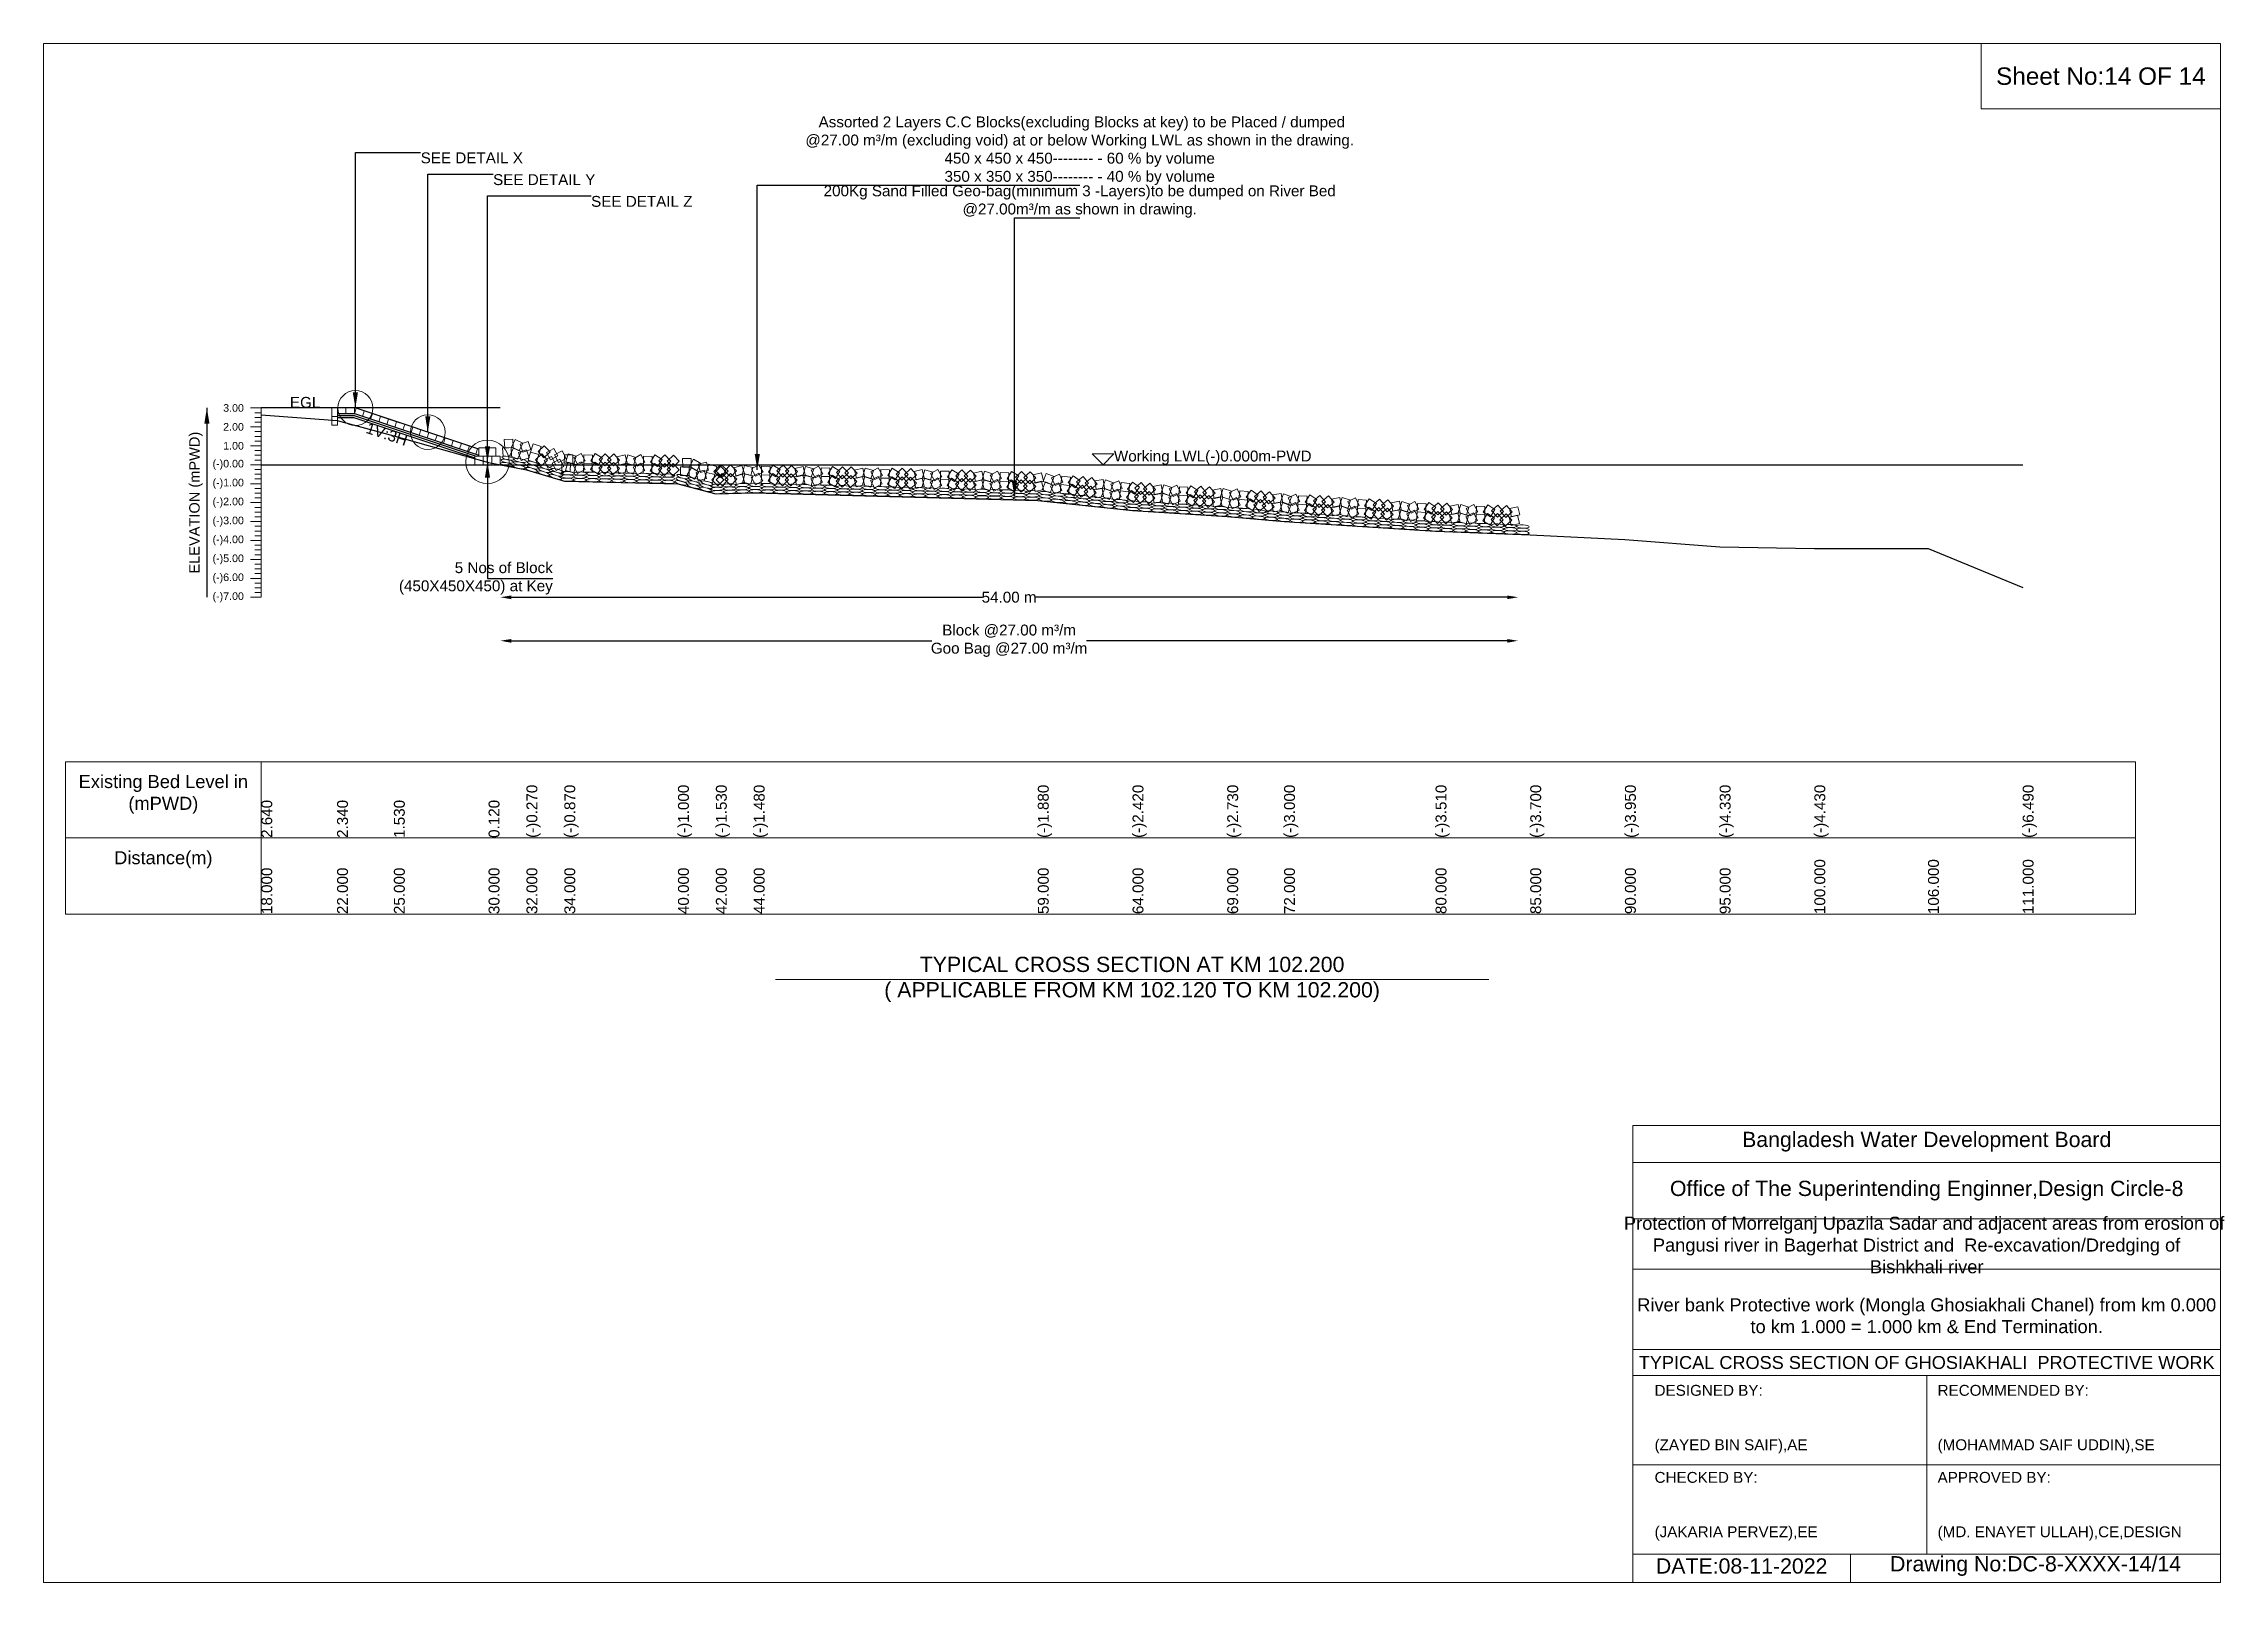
# Model space of a CAD drawing. Header units: inches. Extents: x 89000 to 305017, y -7071 to 0.
# Drawn here: x 295000 to 305017, y -7071 to 0 of the extents above; entities that cross this region are included whole.
import ezdxf

# ---------------------------------------------------------------- set-up
doc = ezdxf.new("R2010")
doc.units = ezdxf.units.IN
doc.header["$LTSCALE"] = 7
doc.header["$MEASUREMENT"] = 0
for name, color, linetype, lineweight in [('Cross section Data Border', 7, 'Continuous', 9), ('Cross Section Labels', 7, 'Continuous', 9), ('Existing_Bed_Level for Xsection', 7, 'Continuous', 25), ('Long Section Labels', 7, 'Continuous', 9)]:
    doc.layers.add(name, color=color, linetype=linetype, lineweight=lineweight)
doc.styles.get("Standard").update_dxf_attribs({"font": 'arial.ttf'})
doc.dimstyles.new('Appron Lebeling Style', dxfattribs={"dimtxt": 50, "dimasz": 50, "dimexe": 0.18, "dimexo": 0.0625, "dimgap": 0.09, "dimtad": 0, "dimtih": 1, "dimtoh": 1, "dimdec": 4, "dimzin": 0, "dimdsep": 46, "dimtxsty": 'Standard', "dimcen": 0.09, "dimse1": 1, "dimse2": 1, "dimadec": 0, "dimazin": 0, "dimtfac": 1, "dimtdec": 4, "dimtofl": 0, "dimtmove": 0, "dimatfit": 3, "dimfxl": 1, "dimtolj": 1, "dimtzin": 0, "dimarcsym": 0})
doc.dimstyles.get("Standard").update_dxf_attribs({"dimtxt": 0.18, "dimasz": 0.18, "dimexe": 0.18, "dimexo": 0.0625, "dimgap": 0.09, "dimtad": 0, "dimtih": 1, "dimtoh": 1, "dimdec": 4, "dimzin": 0, "dimdsep": 46, "dimtxsty": 'Standard', "dimcen": 0.09, "dimadec": 0, "dimazin": 0, "dimtfac": 1, "dimtdec": 4, "dimtofl": 0, "dimtmove": 0, "dimatfit": 3, "dimfxl": 1, "dimtolj": 1, "dimtzin": 0, "dimarcsym": 0})

msp = doc.modelspace()

# ---------------------------------------------------------------- texts
at = {"layer": 'Cross section Data Border', "char_height": 60, "width": 800, "attachment_point": 5}
for s, insert in [('Existing Bed Level in (mPWD)', (295550, -3450)), ('Distance(m)', (295550, -3750))]:
    msp.add_mtext(s, dxfattribs=dict(at, insert=insert))
at = {"layer": 'Cross Section Labels'}
for s, insert, char_height, attachment_point in [('Sheet No:14 OF 14', (304450, -150), 80, 5), (' Assorted 2 Layers C.C Blocks(excluding Blocks at key) to be Placed / dumped^J@27.00 m³/m (excluding void) at or below Working LWL as shown in the drawing.^J450 x 450 x 450-------- - 60 % by volume^J350 x 350 x 350-------- - 40 % by volume', (299759.33942, -650), 50, 8), ('SEE DETAIL X', (296731.98846, -500), 50, 1), ('SEE DETAIL Y', (297064.76346, -600), 50, 1), ('SEE DETAIL Z', (297514.98846, -700), 50, 1), ('200Kg Sand Filled Geo-bag(minimum 3 -Layers)to be dumped on River Bed^J@27.00m³/m as shown in drawing.', (299759.33942, -800), 50, 8), ('EGL', (296271.15301, -1674.37), 50, 9), ('Working LWL(-)0.000m-PWD', (299916.33846, -1935.37), 50, 7), ('5 Nos of Block ^J(450X450X450) at Key', (297338.81346, -2457.37), 50, 6), ('TYPICAL CROSS SECTION AT KM 102.200^J( APPLICABLE FROM KM 102.120 TO KM 102.200)', (300000, -4300), 70, 5), ('Bangladesh Water Development Board', (303650, -5046), 70, 5), ('Office of The Superintending Enginner,Design Circle-8', (303650, -5271), 70, 5)]:
    msp.add_mtext(s, dxfattribs=dict(at, insert=insert, char_height=char_height, attachment_point=attachment_point))
at = {"layer": 'Cross Section Labels', "insert": (296584.62005, -1771.10022), "char_height": 50, "attachment_point": 2, "rotation": 341.565051177}
msp.add_mtext('1V:3H', dxfattribs=at)
at = {"layer": 'Cross Section Labels'}
for s, insert, char_height, width, attachment_point in [('Protection of Morrelganj Upazila Sadar and adjacent areas from erosion of  Pangusi river in Bagerhat District and  Re-excavation/Dredging of     Bishkhali river', (303650, -5521), 60, 2800, 5), ('River bank Protective work (Mongla Ghosiakhali Chanel) from km 0.000 to km 1.000 = 1.000 km & End Termination.', (303650, -5846), 60, 2700, 5), ('TYPICAL CROSS SECTION OF GHOSIAKHALI  PROTECTIVE WORK', (303650, -6061), 59.5765532, 2800, 5), ('DESIGNED BY:^J^J^J(ZAYED BIN SAIF),AE', (302400, -6321), 50, 1400, 4), ('RECOMMENDED BY:^J^J^J(MOHAMMAD SAIF UDDIN),SE', (303700, -6321), 50, 1400, 4), ('CHECKED BY:^J^J^J(JAKARIA PERVEZ),EE', (302400, -6721), 50, 1400, 4), ('APPROVED BY:^J^J^J(MD. ENAYET ULLAH),CE,DESIGN', (303700, -6721), 50, 1400, 4), ('DATE:08-11-2022', (302800, -6996), 70, 1400, 5), ('Drawing No:DC-8-XXXX-14/14', (304150, -6996), 70, 2200, 5)]:
    msp.add_mtext(s, dxfattribs=dict(at, insert=insert, char_height=char_height, width=width, attachment_point=attachment_point))
at = {"layer": 'Long Section Labels', "char_height": 35, "attachment_point": 6}
for s, insert in [('3.00', (295920, -1674.37)), ('2.00', (295920, -1761.37)), ('1.00', (295920, -1848.37)), ('(-)0.00', (295920, -1935.37)), ('(-)1.00', (295920, -2022.37)), ('(-)2.00', (295920, -2109.37)), ('(-)3.00', (295920, -2196.37)), ('(-)4.00', (295920, -2283.37)), ('(-)5.00', (295920, -2370.37)), ('(-)6.00', (295920, -2457.37)), ('(-)7.00', (295920, -2544.37))]:
    msp.add_mtext(s, dxfattribs=dict(at, insert=insert))
at = {"layer": 'Long Section Labels', "rotation": 90}
for s, insert, char_height, attachment_point in [('ELEVATION (mPWD)', (295700, -2109.37), 48, 5), ('2.640', (296000, -3650), 50, 1), ('2.340', (296348, -3650), 50, 1), ('1.530', (296609, -3650), 50, 1), ('0.120', (297044, -3650), 50, 1), ('(-)0.270', (297218, -3650), 50, 1), ('(-)0.870', (297392, -3650), 50, 1), ('(-)1.000', (297914, -3650), 50, 1), ('(-)1.530', (298088, -3650), 50, 1), ('(-)1.480', (298262, -3650), 50, 1), ('(-)1.880', (299567, -3650), 50, 1), ('(-)2.420', (300002, -3650), 50, 1), ('(-)2.730', (300437, -3650), 50, 1), ('(-)3.000', (300698, -3650), 50, 1), ('(-)3.510', (301394, -3650), 50, 1), ('(-)3.700', (301829, -3650), 50, 1), ('(-)3.950', (302264, -3650), 50, 1), ('(-)4.330', (302699, -3650), 50, 1), ('(-)4.430', (303134, -3650), 50, 1), ('(-)4.430', (303134, -3650), 50, 1), ('(-)6.490', (304091, -3650), 50, 1), ('18.000', (296000, -4000), 50, 1), ('22.000', (296348, -4000), 50, 1), ('25.000', (296609, -4000), 50, 1), ('30.000', (297044, -4000), 50, 1), ('32.000', (297218, -4000), 50, 1), ('34.000', (297392, -4000), 50, 1), ('40.000', (297914, -4000), 50, 1), ('42.000', (298088, -4000), 50, 1), ('44.000', (298262, -4000), 50, 1), ('59.000', (299567, -4000), 50, 1), ('64.000', (300002, -4000), 50, 1), ('69.000', (300437, -4000), 50, 1), ('72.000', (300698, -4000), 50, 1), ('80.000', (301394, -4000), 50, 1), ('85.000', (301829, -4000), 50, 1), ('90.000', (302264, -4000), 50, 1), ('95.000', (302699, -4000), 50, 1), ('100.000', (303134, -4000), 50, 1), ('106.000', (303656, -4000), 50, 1), ('111.000', (304091, -4000), 50, 1)]:
    msp.add_mtext(s, dxfattribs=dict(at, insert=insert, char_height=char_height, attachment_point=attachment_point))

# ---------------------------------------------------------------- blocks, each defined once
blk = doc.blocks.new('*D63')
at = {"layer": 'Cross Section Labels', "color": 0, "lineweight": -2, "transparency": 16777216}
for p, q in [((297148, -2544), (299313, -2544)), ((301723, -2544), (299558, -2544))]:
    blk.add_line(p, q, dxfattribs=at)
at = {"layer": 'Cross Section Labels', "color": 0, "transparency": 16777216}
for points in [[(297148, -2536), (297148, -2553), (297098, -2544)], [(301723, -2536), (301723, -2553), (301773, -2544)]]:
    blk.add_solid(points, dxfattribs=at)
at = {"layer": 'Defpoints', "color": 0, "transparency": 16777216}
for p in [(297098, -1935), (301773, -2255), (301773, -2544)]:
    blk.add_point(p, dxfattribs=at)
at = {"layer": 'Cross Section Labels', "color": 0, "transparency": 16777216, "insert": (299435, -2544), "char_height": 50, "attachment_point": 5}
blk.add_mtext('\\A1;54.00 m', dxfattribs=at)
blk = doc.blocks.new('*D64')
at = {"layer": 'Cross Section Labels', "color": 0, "lineweight": -2, "transparency": 16777216}
for p, q in [((297148, -2744), (299080, -2744)), ((301723, -2744), (299791, -2744))]:
    blk.add_line(p, q, dxfattribs=at)
at = {"layer": 'Cross Section Labels', "color": 0, "transparency": 16777216}
for points in [[(297148, -2736), (297148, -2753), (297098, -2744)], [(301723, -2736), (301723, -2753), (301773, -2744)]]:
    blk.add_solid(points, dxfattribs=at)
at = {"layer": 'Defpoints', "color": 0, "transparency": 16777216}
for p in [(297098, -1935), (301773, -2255), (301773, -2744)]:
    blk.add_point(p, dxfattribs=at)
at = {"layer": 'Cross Section Labels', "color": 0, "transparency": 16777216, "insert": (299435, -2744), "char_height": 50, "attachment_point": 5}
blk.add_mtext('\\A1;Block @27.00 m³/m ^JGoo Bag @27.00 m³/m ', dxfattribs=at)

# ---------------------------------------------------------------- dimensions: what is measured, and where the dimension line sits
at = {"layer": 'Cross Section Labels'}
for base, text, picture, middle in [((301772.85546, -2544.37), '54.00 m', '*D63', (299435.19696, -2544.37)), ((301772.85546, -2744.37), 'Block @27.00 m³/m ^JGoo Bag @27.00 m³/m ', '*D64', (299435.19696, -2744.37))]:
    dim = msp.add_linear_dim(base=base, p1=(297097.53846, -1935.37), p2=(301772.85546, -2255.13651), text=text, dimstyle='Appron Lebeling Style', dxfattribs=at)
    dim.commit()
    dim.dimension.update_dxf_attribs({"geometry": picture, "text_midpoint": middle})

# ---------------------------------------------------------------- linework, layer by layer
at = {"layer": 'Cross section Data Border'}
msp.add_lwpolyline([(295100, -3300), (304608.90592, -3300), (304608.90592, -4000), (295100, -4000)], close=True, dxfattribs=at)
for points in [[(296000, -3300), (296000, -4000)], [(295100, -3650), (304608.90592, -3650)]]:
    msp.add_lwpolyline(points, dxfattribs=at)
at = {"layer": 'Cross Section Labels'}
for points in [[(295000, 0), (305000, 0), (305000, -7071), (295000, -7071)], [(303900, 0), (305000, 0), (305000, -300), (303900, -300)], [(299866.33846, -1935.37), (299916.33846, -1885.37), (299816.33846, -1885.37)]]:
    msp.add_lwpolyline(points, close=True, dxfattribs=at)
for points in [[(298362, -4300), (300000, -4300), (301638, -4300)], [(302300, -7071), (302300, -4971), (305000, -4971)], [(302300, -5141), (305000, -5141)], [(302300, -5401), (305000, -5401)], [(302300, -5631), (305000, -5631)], [(302300, -6001), (305000, -6001)], [(302300, -6121), (305000, -6121)], [(303650, -6121), (303650, -6941)], [(302300, -6531), (305000, -6531)], [(302300, -6941), (305000, -6941)], [(303300, -6941), (303300, -7071)]]:
    msp.add_lwpolyline(points, dxfattribs=at)
for centre, radius in [((296431.98846, -1674.37), 80), ((296764.76346, -1785.295), 80), ((297038.81346, -1922.32), 100)]:
    msp.add_circle(centre, radius, dxfattribs=at)
at = {"layer": 'Existing_Bed_Level for Xsection'}
for points in [[(297097.53846, -1674.37), (296000, -1674.37)], [(296999.66346, -1863.595), (296436.00656, -1675.70937), (296431.98846, -1674.37), (296427.75301, -1674.37), (296349.45301, -1674.37)], [(296349.45301, -1700.47), (296427.75301, -1700.47), (296999.66346, -1891.10682)], [(296000, -1705.69), (296348, -1731.79), (296609, -1802.26), (297044, -1924.93), (297218, -1958.86), (297392, -2011.06), (297914, -2022.37), (298088, -2068.48), (298262, -2064.13), (299567, -2098.93), (300002, -2145.91), (300437, -2172.88), (300698, -2196.37), (301394, -2240.74), (301829, -2257.27), (302264, -2279.02), (302699, -2312.08), (303134, -2320.78), (303656, -2320.78), (304091, -2500)], [(296349.45301, -1709.17), (296426.3412, -1709.17), (296987.4912, -1896.22)], [(296349.45301, -1717.87), (296424.92938, -1717.87), (296980.08846, -1902.92303)], [(296000, -1935.37), (304091, -1935.37)]]:
    msp.add_lwpolyline(points, dxfattribs=at)
at = {"layer": 'Long Section Labels'}
for points in [[(296000, -1674.37), (295950, -1674.37)], [(296000, -1696.12), (295970, -1696.12)], [(296000, -2544.37), (296000, -2457.37), (296000, -2370.37), (296000, -2283.37), (296000, -2196.37), (296000, -2109.37), (296000, -2022.37), (296000, -1935.37), (296000, -1848.37), (296000, -1761.37), (296000, -1674.37)], [(296000, -1761.37), (295950, -1761.37)], [(296000, -1717.87), (295970, -1717.87)], [(296000, -1739.62), (295970, -1739.62)], [(296000, -1783.12), (295970, -1783.12)], [(296000, -1848.37), (295950, -1848.37)], [(296000, -1804.87), (295970, -1804.87)], [(296000, -1826.62), (295970, -1826.62)], [(296000, -1870.12), (295970, -1870.12)], [(296000, -1891.87), (295970, -1891.87)], [(296000, -1935.37), (295950, -1935.37)], [(296000, -1913.62), (295970, -1913.62)], [(296000, -1957.12), (295970, -1957.12)], [(296000, -1978.87), (295970, -1978.87)], [(296000, -2000.62), (295970, -2000.62)], [(296000, -2022.37), (295950, -2022.37)], [(296000, -2044.12), (295970, -2044.12)], [(296000, -2065.87), (295970, -2065.87)], [(296000, -2087.62), (295970, -2087.62)], [(296000, -2109.37), (295950, -2109.37)], [(296000, -2196.37), (295950, -2196.37)], [(296000, -2131.12), (295970, -2131.12)], [(296000, -2152.87), (295970, -2152.87)], [(296000, -2174.62), (295970, -2174.62)], [(296000, -2283.37), (295950, -2283.37)], [(296000, -2218.12), (295970, -2218.12)], [(296000, -2239.87), (295970, -2239.87)], [(296000, -2261.62), (295970, -2261.62)], [(296000, -2370.37), (295950, -2370.37)], [(296000, -2305.12), (295970, -2305.12)], [(296000, -2326.87), (295970, -2326.87)], [(296000, -2348.62), (295970, -2348.62)], [(296000, -2392.12), (295970, -2392.12)], [(296000, -2457.37), (295950, -2457.37)], [(296000, -2413.87), (295970, -2413.87)], [(296000, -2435.62), (295970, -2435.62)], [(296000, -2479.12), (295970, -2479.12)], [(296000, -2500.87), (295970, -2500.87)], [(296000, -2544.37), (295950, -2544.37)], [(296000, -2522.62), (295970, -2522.62)]]:
    msp.add_lwpolyline(points, dxfattribs=at)
for points in [[(296349.45301, -1674.37), (296323.35301, -1674.37), (296323.35301, -1713.52), (296349.45301, -1713.52)], [(296388.60301, -1674.37), (296349.45301, -1674.37), (296349.45301, -1700.47), (296388.60301, -1700.47)], [(296427.75301, -1674.37), (296388.60301, -1674.37), (296388.60301, -1700.47), (296427.75301, -1700.47)], [(296473.14751, -1688.08968), (296436.00656, -1675.70937), (296427.75301, -1700.47), (296464.89397, -1712.85032)], [(296510.28846, -1700.47), (296473.14751, -1688.08968), (296464.89397, -1712.85032), (296502.03492, -1725.23063)], [(296547.42941, -1712.85032), (296510.28846, -1700.47), (296502.03492, -1725.23063), (296539.17587, -1737.61095)], [(296349.45301, -1713.52), (296323.35301, -1713.52), (296323.35301, -1752.67), (296349.45301, -1752.67)], [(296584.57036, -1725.23063), (296547.42941, -1712.85032), (296539.17587, -1737.61095), (296576.31682, -1749.99127)], [(296621.71131, -1737.61095), (296584.57036, -1725.23063), (296576.31682, -1749.99127), (296613.45777, -1762.37159)], [(296658.85227, -1749.99127), (296621.71131, -1737.61095), (296613.45777, -1762.37159), (296650.59872, -1774.7519)], [(296695.99322, -1762.37159), (296658.85227, -1749.99127), (296650.59872, -1774.7519), (296687.73967, -1787.13222)], [(296733.13417, -1774.7519), (296695.99322, -1762.37159), (296687.73967, -1787.13222), (296724.88062, -1799.51254)], [(296770.27512, -1787.13222), (296733.13417, -1774.7519), (296724.88062, -1799.51254), (296762.02157, -1811.89285)], [(296807.41607, -1799.51254), (296770.27512, -1787.13222), (296762.02157, -1811.89285), (296799.16253, -1824.27317)], [(296844.55702, -1811.89285), (296807.41607, -1799.51254), (296799.16253, -1824.27317), (296836.30348, -1836.65349)], [(296881.69797, -1824.27317), (296844.55702, -1811.89285), (296836.30348, -1836.65349), (296873.44443, -1849.0338)], [(296918.83892, -1836.65349), (296881.69797, -1824.27317), (296873.44443, -1849.0338), (296910.58538, -1861.41412)], [(296955.97987, -1849.0338), (296918.83892, -1836.65349), (296910.58538, -1861.41412), (296947.72633, -1873.79444)], [(296993.12083, -1861.41412), (296955.97987, -1849.0338), (296947.72633, -1873.79444), (296984.86728, -1886.17476)], [(297019.23846, -1896.22), (296980.08846, -1896.22), (296980.08846, -1935.37), (297019.23846, -1935.37)], [(297038.81346, -1857.07), (296999.66346, -1857.07), (296999.66346, -1896.22), (297038.81346, -1896.22)], [(297058.38846, -1896.22), (297019.23846, -1896.22), (297019.23846, -1935.37), (297058.38846, -1935.37)], [(297077.96346, -1857.07), (297038.81346, -1857.07), (297038.81346, -1896.22), (297077.96346, -1896.22)], [(297097.53846, -1896.22), (297058.38846, -1896.22), (297058.38846, -1935.37), (297097.53846, -1935.37)], [(297147.16045, -1855.46811), (297108.10474, -1858.18359), (297110.82022, -1897.2393), (297149.87593, -1894.52382)], [(297154.65357, -1817.04187), (297115.59786, -1819.75735), (297118.31334, -1858.81306), (297157.36905, -1856.09758)], [(297193.59876, -1874.85492), (297158.42468, -1857.66463), (297141.23438, -1892.83872), (297176.40847, -1910.02901)], [(297201.09188, -1836.42869), (297165.91779, -1819.23839), (297148.7275, -1854.41248), (297183.90159, -1871.60277)], [(297218.00809, -1866.47294), (297180.97582, -1879.17466), (297193.67754, -1916.20693), (297230.7098, -1903.50521)], [(297225.5012, -1828.04671), (297188.46893, -1840.74842), (297201.17065, -1877.78069), (297238.20292, -1865.07897)], [(297274.44044, -1888.59469), (297236.94155, -1877.34502), (297225.69188, -1914.84392), (297263.19077, -1926.09359)], [(297285.69011, -1851.09579), (297248.19122, -1839.84612), (297236.94155, -1877.34502), (297274.44044, -1888.59469)], [(297315.2366, -1913.7733), (297288.36938, -1885.29743), (297259.89352, -1912.16465), (297286.76074, -1940.64052)], [(297326.48627, -1876.2744), (297299.61905, -1847.79854), (297271.14319, -1874.66576), (297298.01041, -1903.14162)], [(297333.02923, -1897.70609), (297298.5514, -1916.25337), (297317.09868, -1950.7312), (297351.57651, -1932.18392)], [(297344.2789, -1860.20719), (297309.80107, -1878.75447), (297328.34835, -1913.2323), (297362.82618, -1894.68502)], [(297400.33142, -1905.91358), (297381.75669, -1871.45053), (297347.29364, -1890.02526), (297365.86837, -1924.48831)], [(297431.45447, -1890.22911), (297392.32145, -1889.07605), (297391.16838, -1928.20906), (297430.3014, -1929.36213)], [(297446.88102, -1895.28984), (297409.29559, -1884.33276), (297398.3385, -1921.91819), (297435.92394, -1932.87527)], [(297469.50898, -1882.87824), (297435.17675, -1901.69366), (297453.99217, -1936.02589), (297488.3244, -1917.21048)], [(297520.88582, -1891.15374), (297481.74501, -1890.30569), (297480.89696, -1929.4465), (297520.03777, -1930.29455)], [(297566.91713, -1904.54803), (297533.43207, -1884.26324), (297513.14727, -1917.7483), (297546.63234, -1938.0331)], [(297579.7837, -1884.31973), (297551.49652, -1911.38554), (297578.56233, -1939.67271), (297606.84951, -1912.6069)], [(297645.9908, -1913.43291), (297618.90247, -1885.1673), (297590.63686, -1912.25563), (297617.72519, -1940.52124)], [(297671.80759, -1890.02052), (297633.78284, -1899.33938), (297643.1017, -1937.36413), (297681.12645, -1928.04526)], [(297720.86672, -1901.2262), (297683.28128, -1890.26911), (297672.3242, -1927.85455), (297709.90963, -1938.81163)], [(297743.49468, -1888.8146), (297709.16244, -1907.63001), (297727.97786, -1941.96225), (297762.3101, -1923.14683)], [(297794.87152, -1897.09009), (297755.73071, -1896.24204), (297754.88265, -1935.38286), (297794.02347, -1936.23091)], [(297840.90283, -1910.48439), (297807.41776, -1890.1996), (297787.13297, -1923.68466), (297820.61804, -1943.96946)], [(297853.7694, -1890.25608), (297825.48222, -1917.32189), (297852.54803, -1945.60907), (297880.83521, -1918.54326)], [(297919.9765, -1919.36927), (297892.88817, -1891.10366), (297864.62256, -1918.19198), (297891.71089, -1946.4576)], [(297389.08175, -1943.41248), (297370.50702, -1908.94943), (297336.04397, -1927.52416), (297354.6187, -1961.98721)], [(297420.2048, -1927.72801), (297381.07178, -1926.57495), (297379.91872, -1965.70796), (297419.05173, -1966.86103)], [(297446.03297, -1934.43065), (297408.44754, -1923.47357), (297397.49045, -1961.05901), (297435.07589, -1972.01609)], [(297468.66093, -1922.01905), (297434.3287, -1940.83447), (297453.14412, -1975.16671), (297487.47635, -1956.35129)], [(297520.03777, -1930.29455), (297480.89696, -1929.4465), (297480.04891, -1968.58731), (297519.18972, -1969.43536)], [(297566.06908, -1943.68885), (297532.58402, -1923.40405), (297512.29922, -1956.88912), (297545.78429, -1977.17391)], [(297578.93565, -1923.46054), (297550.64847, -1950.52635), (297577.71428, -1978.81353), (297606.00146, -1951.74772)], [(297645.14275, -1952.57373), (297618.05442, -1924.30811), (297589.78881, -1951.39644), (297616.87714, -1979.66206)], [(297670.95954, -1929.16133), (297632.93479, -1938.48019), (297642.25365, -1976.50494), (297680.2784, -1967.18608)], [(297720.01867, -1940.36701), (297682.43323, -1929.40993), (297671.47615, -1966.99536), (297709.06158, -1977.95244)], [(297742.64663, -1927.95541), (297708.31439, -1946.77083), (297727.12981, -1981.10307), (297761.46205, -1962.28765)], [(297794.02347, -1936.23091), (297754.88265, -1935.38286), (297754.0346, -1974.52367), (297793.17542, -1975.37172)], [(297840.05478, -1949.6252), (297806.56971, -1929.34041), (297786.28492, -1962.82547), (297819.76999, -1983.11027)], [(297852.92135, -1929.3969), (297824.63417, -1956.46271), (297851.69998, -1984.74988), (297879.98716, -1957.68407)], [(297919.12845, -1958.51008), (297892.04012, -1930.24447), (297863.77451, -1957.3328), (297890.86283, -1985.59841)], [(297964.60033, -1944.82214), (297925.4505, -1944.9378), (297925.56616, -1984.08763), (297964.71599, -1983.97197)], [(297974.62892, -1906.97838), (297935.47909, -1907.09404), (297935.59475, -1946.24387), (297974.74458, -1946.12821)], [(298009.64856, -1967.25029), (297975.6938, -1947.76191), (297956.20543, -1981.71667), (297990.16019, -2001.20505)], [(298019.67716, -1929.40653), (297985.7224, -1909.91815), (297966.23402, -1943.87291), (298000.18878, -1963.36129)], [(298034.56067, -1960.50792), (297996.7666, -1970.72215), (298006.98083, -2008.51622), (298044.7749, -1998.30199)], [(298044.58927, -1922.66417), (298006.79519, -1932.8784), (298017.00942, -1970.67247), (298054.8035, -1960.45824)], [(298082.55068, -1980.63309), (298044.70693, -1970.60449), (298034.67833, -2008.44825), (298072.52209, -2018.47684)], [(298092.57928, -1942.78933), (298054.73552, -1932.76074), (298044.70693, -1970.60449), (298082.55068, -1980.63309)], [(298124.14134, -2004.47646), (298096.36545, -1976.88619), (298068.77519, -2004.66207), (298096.55107, -2032.25234)], [(298134.16993, -1966.6327), (298106.39405, -1939.04243), (298078.80378, -1966.81831), (298106.57966, -1994.40858)], [(298115.6877, -1936.96872), (298088.69369, -1965.32442), (298117.04939, -1992.31843), (298144.04341, -1963.96273)], [(298116.66615, -1976.10649), (298089.67214, -2004.46219), (298118.02784, -2031.4562), (298145.02185, -2003.1005)], [(298183.18063, -1962.96225), (298154.80344, -1935.99082), (298127.83201, -1964.36801), (298156.2092, -1991.33944)], [(298184.15907, -2002.10002), (298155.78188, -1975.1286), (298128.81046, -2003.50578), (298157.18765, -2030.47721)], [(298207.87733, -1938.37121), (298170.32861, -1949.45344), (298181.41085, -1987.00217), (298218.95957, -1975.91993)], [(298208.85578, -1977.50898), (298171.30706, -1988.59122), (298182.38929, -2026.13994), (298219.93802, -2015.0577)], [(298257.40572, -1947.27652), (298219.35014, -1938.08439), (298210.15801, -1976.13997), (298248.21359, -1985.3321)], [(298258.38416, -1986.41429), (298220.32858, -1977.22216), (298211.13645, -2015.27774), (298249.19203, -2024.46987)], [(298285.09132, -1974.03288), (298250.66549, -1992.6765), (298269.30912, -2027.10233), (298303.73494, -2008.45871)], [(298286.13495, -1934.89679), (298251.70912, -1953.54042), (298270.35274, -1987.96625), (298304.77857, -1969.32262)], [(298336.42616, -1982.56501), (298297.29008, -1981.52138), (298296.24645, -2020.65747), (298335.38253, -2021.70109)], [(298337.46979, -1943.42892), (298298.3337, -1942.38529), (298297.29008, -1981.52138), (298336.42616, -1982.56501)], [(298382.38997, -1996.18916), (298349.00668, -1975.73729), (298328.55482, -2009.12057), (298361.9381, -2029.57244)], [(298383.4336, -1957.05307), (298350.05031, -1936.6012), (298329.59845, -1969.98449), (298362.98173, -1990.43635)], [(298395.35746, -1976.0254), (298366.93538, -2002.94952), (298393.8595, -2031.37159), (298422.28158, -2004.44747)], [(298396.40108, -1936.88931), (298367.97901, -1963.81343), (298394.90313, -1992.2355), (298423.32521, -1965.31138)], [(298461.41825, -2005.46906), (298434.47151, -1977.06844), (298406.07088, -2004.01518), (298433.01763, -2032.41581)], [(298462.46188, -1966.33297), (298435.51513, -1937.93235), (298407.11451, -1964.8791), (298434.06126, -1993.27972)], [(298487.35171, -1982.18597), (298449.28087, -1991.3147), (298458.4096, -2029.38554), (298496.48044, -2020.2568)], [(298488.39534, -1943.04988), (298450.3245, -1952.17861), (298459.45323, -1990.24945), (298497.52407, -1981.12072)], [(298536.35423, -1993.63666), (298498.82402, -1982.49189), (298487.67926, -2020.02211), (298525.20947, -2031.16687)], [(298537.39786, -1954.50057), (298499.86765, -1943.35581), (298488.72288, -1980.88602), (298526.2531, -1992.03078)], [(298559.04393, -1981.33828), (298524.6181, -1999.98191), (298543.26173, -2034.40774), (298577.68756, -2015.76411)], [(298560.08756, -1942.2022), (298525.66173, -1960.84582), (298544.30536, -1995.27165), (298578.73119, -1976.62803)], [(298610.37878, -1989.87041), (298571.24269, -1988.82678), (298570.19906, -2027.96287), (298609.33515, -2029.0065)], [(298611.4224, -1950.73432), (298572.28632, -1949.69069), (298571.24269, -1988.82678), (298610.37878, -1989.87041)], [(298656.34258, -2003.49456), (298622.9593, -1983.04269), (298602.50743, -2016.42598), (298635.89071, -2036.87784)], [(298657.38621, -1964.35847), (298624.00293, -1943.90661), (298603.55106, -1977.28989), (298636.93434, -1997.74176)], [(298669.31007, -1983.3308), (298640.888, -2010.25492), (298667.81212, -2038.67699), (298696.23419, -2011.75287)], [(298670.3537, -1944.19471), (298641.93162, -1971.11883), (298668.85575, -1999.54091), (298697.27782, -1972.61679)], [(298735.37086, -2012.77446), (298708.42412, -1984.37384), (298680.02349, -2011.32059), (298706.97024, -2039.72121)], [(298736.41449, -1973.63838), (298709.46775, -1945.23775), (298681.06712, -1972.1845), (298708.01387, -2000.58512)], [(298761.30432, -1989.49137), (298723.23348, -1998.6201), (298732.36221, -2036.69094), (298770.43305, -2027.56221)], [(298762.34795, -1950.35528), (298724.27711, -1959.48402), (298733.40584, -1997.55485), (298771.47668, -1988.42612)], [(298810.30684, -2000.94206), (298772.77663, -1989.7973), (298761.63187, -2027.32751), (298799.16208, -2038.47227)], [(298811.35047, -1961.80597), (298773.82026, -1950.66121), (298762.6755, -1988.19142), (298800.20571, -1999.33618)], [(298832.99654, -1988.64369), (298798.57071, -2007.28731), (298817.21434, -2041.71314), (298851.64017, -2023.06952)], [(298834.04017, -1949.5076), (298799.61434, -1968.15122), (298818.25797, -2002.57705), (298852.6838, -1983.93343)], [(298884.33139, -1997.17581), (298845.1953, -1996.13218), (298844.15167, -2035.26827), (298883.28776, -2036.3119)], [(298885.37502, -1958.03973), (298846.23893, -1956.9961), (298845.1953, -1996.13218), (298884.33139, -1997.17581)], [(298930.29519, -2010.79996), (298896.91191, -1990.3481), (298876.46004, -2023.73138), (298909.84332, -2044.18325)], [(298931.33882, -1971.66388), (298897.95554, -1951.21201), (298877.50367, -1984.59529), (298910.88695, -2005.04716)], [(298943.26268, -1990.6362), (298914.84061, -2017.56032), (298941.76473, -2045.9824), (298970.1868, -2019.05828)], [(298944.30631, -1951.50012), (298915.88424, -1978.42424), (298942.80836, -2006.84631), (298971.23043, -1979.92219)], [(299009.32348, -2020.07987), (298982.37673, -1991.67924), (298953.97611, -2018.62599), (298980.92285, -2047.02661)], [(299010.3671, -1980.94378), (298983.42036, -1952.54316), (298955.01974, -1979.4899), (298981.96648, -2007.89053)], [(299035.25693, -1996.79677), (298997.18609, -2005.92551), (299006.31483, -2043.99634), (299044.38566, -2034.86761)], [(299036.30056, -1957.66068), (298998.22972, -1966.78942), (299007.35846, -2004.86026), (299045.42929, -1995.73152)], [(299084.25945, -2008.24746), (299046.72924, -1997.1027), (299035.58448, -2034.63291), (299073.11469, -2045.77767)], [(299085.30308, -1969.11138), (299047.77287, -1957.96661), (299036.62811, -1995.49682), (299074.15832, -2006.64159)], [(299106.94916, -1995.94909), (299072.52333, -2014.59271), (299091.16695, -2049.01854), (299125.59278, -2030.37492)], [(299107.99279, -1956.813), (299073.56696, -1975.45663), (299092.21058, -2009.88246), (299126.63641, -1991.23883)], [(299158.284, -2004.48122), (299119.14791, -2003.43759), (299118.10428, -2042.57367), (299157.24037, -2043.6173)], [(299159.32763, -1965.34513), (299120.19154, -1964.3015), (299119.14791, -2003.43759), (299158.284, -2004.48122)], [(299204.2478, -2018.10537), (299170.86452, -1997.6535), (299150.41265, -2031.03678), (299183.79594, -2051.48865)], [(299205.29143, -1978.96928), (299171.90815, -1958.51741), (299151.45628, -1991.90069), (299184.83957, -2012.35256)], [(299217.21529, -1997.94161), (299188.79322, -2024.86573), (299215.71734, -2053.2878), (299244.13941, -2026.36368)], [(299218.25892, -1958.80552), (299189.83685, -1985.72964), (299216.76097, -2014.15171), (299245.18304, -1987.22759)], [(299283.27609, -2027.38527), (299256.32934, -1998.98465), (299227.92872, -2025.93139), (299254.87546, -2054.33202)], [(299284.31972, -1988.24918), (299257.37297, -1959.84856), (299228.97235, -1986.79531), (299255.91909, -2015.19593)], [(299310.25317, -1964.96609), (299272.18233, -1974.09482), (299281.31107, -2012.16566), (299319.38191, -2003.03693)], [(299359.25569, -1976.41678), (299321.72548, -1965.27202), (299310.58072, -2002.80223), (299348.11093, -2013.94699)], [(299380.90177, -2003.25449), (299346.47594, -2021.89812), (299365.11956, -2056.32395), (299399.54539, -2037.68032)], [(299381.9454, -1964.1184), (299347.51957, -1982.76203), (299366.16319, -2017.18786), (299400.58902, -1998.54423)], [(299433.28024, -1972.65053), (299394.14415, -1971.6069), (299393.10052, -2010.74299), (299432.23661, -2011.78662)], [(299479.24404, -1986.27468), (299445.86076, -1965.82281), (299425.40889, -1999.2061), (299458.79218, -2019.65797)], [(299492.21153, -1966.11092), (299463.78946, -1993.03504), (299490.71358, -2021.45712), (299519.13565, -1994.53299)], [(299558.27233, -1995.55459), (299531.32558, -1967.15396), (299502.92496, -1994.10071), (299529.87171, -2022.50133)], [(299584.20578, -1972.27149), (299546.13495, -1981.40022), (299555.26368, -2019.47106), (299593.33452, -2010.34233)], [(299642.30439, -1989.4511), (299605.79788, -1975.30908), (299591.65586, -2011.81559), (299628.16237, -2025.95762)], [(299665.91398, -1979.02708), (299630.09376, -1994.8269), (299645.89358, -2030.64712), (299681.7138, -2014.8473)], [(299716.39114, -1991.68091), (299677.46749, -1987.47715), (299673.26373, -2026.40081), (299712.18739, -2030.60456)], [(299761.10323, -2008.97593), (299729.48241, -1985.89247), (299706.39895, -2017.51329), (299738.01977, -2040.59675)], [(299775.65821, -1989.92637), (299745.15275, -2014.4649), (299769.69128, -2044.97036), (299800.19674, -2020.43183)], [(299839.12276, -2024.61366), (299814.55995, -1994.12776), (299784.07404, -2018.69058), (299808.63686, -2049.17648)], [(299309.20954, -2004.10217), (299271.1387, -2013.23091), (299280.26744, -2051.30175), (299318.33828, -2042.17301)], [(299358.21206, -2015.55287), (299320.68185, -2004.4081), (299309.53709, -2041.93831), (299347.0673, -2053.08308)], [(299432.23661, -2011.78662), (299393.10052, -2010.74299), (299392.05689, -2049.87908), (299431.19298, -2050.92271)], [(299478.20042, -2025.41077), (299444.81713, -2004.9589), (299424.36526, -2038.34219), (299457.74855, -2058.79405)], [(299491.1679, -2005.24701), (299462.74583, -2032.17113), (299489.66995, -2060.5932), (299518.09202, -2033.66908)], [(299557.2287, -2034.69067), (299530.28195, -2006.29005), (299501.88133, -2033.2368), (299528.82808, -2061.63742)], [(299583.16215, -2011.40758), (299545.09132, -2020.53631), (299554.22005, -2058.60715), (299592.29089, -2049.47842)], [(299638.10064, -2028.37476), (299601.59412, -2014.23273), (299587.4521, -2050.73925), (299623.95862, -2064.88127)], [(299661.71022, -2017.95074), (299625.89, -2033.75056), (299641.68983, -2069.57078), (299677.51005, -2053.77095)], [(299712.18739, -2030.60456), (299673.26373, -2026.40081), (299669.05998, -2065.32446), (299707.98363, -2069.52822)], [(299756.89948, -2047.89958), (299725.27865, -2024.81613), (299702.1952, -2056.43695), (299733.81602, -2079.52041)], [(299771.45445, -2028.85003), (299740.949, -2053.38856), (299765.48753, -2083.89402), (299795.99299, -2059.35548)], [(299834.91901, -2063.53732), (299810.35619, -2033.05141), (299779.87028, -2057.61423), (299804.4331, -2088.10014)], [(299862.64967, -2042.42673), (299823.9655, -2048.44816), (299829.98693, -2087.13233), (299868.6711, -2081.1109)], [(299866.85343, -2003.50308), (299828.16926, -2009.52451), (299834.19069, -2048.20867), (299872.87486, -2042.18725)], [(299910.56623, -2057.80104), (299874.05971, -2043.65902), (299859.91769, -2080.16553), (299896.4242, -2094.30755)], [(299914.76998, -2018.87738), (299878.26347, -2004.73536), (299864.12144, -2041.24188), (299900.62796, -2055.3839)], [(299934.17581, -2047.37702), (299898.35559, -2063.17684), (299914.15542, -2098.99706), (299949.97563, -2083.19724)], [(299938.37956, -2008.45336), (299902.55935, -2024.25319), (299918.35917, -2060.07341), (299954.17939, -2044.27358)], [(299984.65297, -2060.03084), (299945.72932, -2055.82709), (299941.52556, -2094.75075), (299980.44922, -2098.9545)], [(299988.85673, -2021.10719), (299949.93307, -2016.90343), (299945.72932, -2055.82709), (299984.65297, -2060.03084)], [(300029.36506, -2077.32587), (299997.74424, -2054.24241), (299974.66078, -2085.86323), (300006.28161, -2108.94669)], [(300033.56882, -2038.40221), (300001.94799, -2015.31875), (299978.86454, -2046.93958), (300010.48536, -2070.02303)], [(300039.87618, -2056.45415), (300010.52262, -2082.35957), (300036.42804, -2111.71314), (300065.7816, -2085.80772)], [(300042.29883, -2017.37918), (300012.94527, -2043.2846), (300038.85069, -2072.63817), (300068.20425, -2046.73275)], [(300104.85794, -2088.20836), (300078.92915, -2058.87544), (300049.59622, -2084.80423), (300075.52501, -2114.13715)], [(300107.28059, -2049.13339), (300081.3518, -2019.80047), (300052.01887, -2045.72926), (300077.94766, -2075.06218)], [(300131.59607, -2065.85398), (300093.22708, -2073.63492), (300101.00803, -2112.00391), (300139.37702, -2104.22296)], [(300134.01872, -2026.77901), (300095.64973, -2034.55995), (300103.43068, -2072.92894), (300141.79967, -2065.148)], [(300180.16446, -2079.02504), (300143.05047, -2066.56415), (300130.58958, -2103.67814), (300167.70357, -2116.13903)], [(300182.58711, -2039.95007), (300145.47312, -2027.48918), (300133.01223, -2064.60317), (300170.12622, -2077.06406)], [(300203.27362, -2067.53419), (300168.21194, -2084.95261), (300185.63036, -2120.01429), (300220.69204, -2102.59587)], [(300205.69627, -2028.45922), (300170.63459, -2045.87764), (300188.05301, -2080.93932), (300223.11469, -2063.5209)], [(300254.27577, -2077.87073), (300215.2008, -2075.44808), (300212.77815, -2114.52305), (300251.85312, -2116.9457)], [(300256.69842, -2038.79576), (300217.62345, -2036.37311), (300215.2008, -2075.44808), (300254.27577, -2077.87073)], [(300299.73071, -2093.10677), (300267.08917, -2071.49076), (300245.47315, -2104.1323), (300278.11469, -2125.74832)], [(300302.15336, -2054.0318), (300269.51182, -2032.41579), (300247.8958, -2065.05733), (300280.53734, -2086.67335)], [(300313.40097, -2073.41269), (300284.04741, -2099.31811), (300309.95283, -2128.67168), (300339.30639, -2102.76626)], [(300315.82362, -2034.33772), (300286.47006, -2060.24314), (300312.37548, -2089.59671), (300341.72904, -2063.69129)], [(300378.38273, -2105.1669), (300352.45394, -2075.83398), (300323.12101, -2101.76276), (300349.0498, -2131.09569)], [(300380.80537, -2066.09193), (300354.87659, -2036.75901), (300325.54366, -2062.68779), (300351.47245, -2092.02072)], [(300405.12086, -2082.81251), (300366.75187, -2090.59346), (300374.53282, -2128.96245), (300412.90181, -2121.1815)], [(300407.54351, -2043.73754), (300369.17452, -2051.51849), (300376.95547, -2089.88748), (300415.32446, -2082.10653)], [(300453.68925, -2095.98358), (300416.57526, -2083.52268), (300404.11437, -2120.63668), (300441.22836, -2133.09757)], [(300456.1119, -2056.90861), (300418.99791, -2044.44771), (300406.53702, -2081.56171), (300443.65101, -2094.0226)], [(300479.24315, -2085.63471), (300443.71023, -2102.07048), (300460.146, -2137.6034), (300495.67892, -2121.16763)], [(300482.75246, -2046.64232), (300447.21955, -2063.07809), (300463.65532, -2098.611), (300499.18823, -2082.17523)], [(300529.93783, -2097.38683), (300490.94543, -2093.87752), (300487.43612, -2132.86991), (300526.42852, -2136.37923)], [(300533.44715, -2058.39443), (300494.45475, -2054.88512), (300490.94543, -2093.87752), (300529.93783, -2097.38683)], [(300574.95108, -2113.88216), (300542.92385, -2091.36598), (300520.40766, -2123.39322), (300552.4349, -2145.9094)], [(300578.4604, -2074.88976), (300546.43316, -2052.37358), (300523.91698, -2084.40082), (300555.94422, -2106.917)], [(300589.16421, -2094.5762), (300559.10097, -2119.65457), (300584.17933, -2149.7178), (300614.24257, -2124.63944)], [(300592.67353, -2055.58381), (300562.61029, -2080.66217), (300587.68865, -2110.72541), (300617.75189, -2085.64704)], [(300653.23695, -2128.1268), (300628.13465, -2098.08354), (300598.0914, -2123.18584), (300623.19369, -2153.2291)], [(300656.74626, -2089.1344), (300631.64397, -2059.09115), (300601.60071, -2084.19344), (300626.703, -2114.2367)], [(300684.09625, -2067.5329), (300645.52555, -2074.24288), (300652.23553, -2112.81357), (300690.80622, -2106.1036)], [(300732.27922, -2082.05071), (300695.52644, -2068.56162), (300682.03735, -2105.3144), (300718.79013, -2118.80349)], [(300752.41395, -2069.74468), (300717.32197, -2087.10196), (300734.67925, -2122.19395), (300769.77123, -2104.83667)], [(300803.39801, -2080.17011), (300764.32732, -2077.67935), (300761.83657, -2116.75004), (300800.90725, -2119.24079)], [(300848.82632, -2095.48536), (300816.22251, -2073.81248), (300794.54963, -2106.41629), (300827.15344, -2128.08918)], [(300862.53089, -2075.81514), (300833.13222, -2101.66935), (300858.98643, -2131.06803), (300888.38511, -2105.21382)], [(300927.4572, -2107.68257), (300901.57958, -2078.30449), (300872.2015, -2104.18211), (300898.07912, -2133.56019)], [(300954.23426, -2085.37482), (300915.85177, -2093.08888), (300923.56582, -2131.47137), (300961.94831, -2123.75732)], [(301002.77962, -2098.63053), (300965.6874, -2086.10496), (300953.16183, -2123.19718), (300990.25405, -2135.72275)], [(301025.90877, -2087.17998), (300990.81678, -2104.53726), (301008.17406, -2139.62924), (301043.26604, -2122.27196)], [(301076.89282, -2097.6054), (301037.82214, -2095.11464), (301035.33138, -2134.18533), (301074.40207, -2136.67609)], [(301122.32114, -2112.92066), (301089.71732, -2091.24777), (301068.04444, -2123.85159), (301100.64825, -2145.52447)], [(301136.02571, -2093.25043), (301106.62703, -2119.10465), (301132.48125, -2148.50332), (301161.87992, -2122.64911)], [(301200.95201, -2125.11787), (301175.07439, -2095.73979), (301145.69632, -2121.61741), (301171.57393, -2150.99548)], [(301227.72907, -2102.81012), (301189.34658, -2110.52417), (301197.06063, -2148.90667), (301235.44313, -2141.19261)], [(301276.27443, -2116.06582), (301239.18221, -2103.54026), (301226.65665, -2140.63248), (301263.74887, -2153.15804)], [(300680.58693, -2106.5253), (300642.01623, -2113.23527), (300648.72621, -2151.80597), (300687.29691, -2145.096)], [(300728.76991, -2121.04311), (300692.01712, -2107.55402), (300678.52804, -2144.3068), (300715.28082, -2157.79589)], [(300749.9232, -2108.81537), (300714.83121, -2126.17265), (300732.18849, -2161.26463), (300767.28048, -2143.90736)], [(300800.90725, -2119.24079), (300761.83657, -2116.75004), (300759.34581, -2155.82073), (300798.4165, -2158.31148)], [(300846.33557, -2134.55605), (300813.73175, -2112.88317), (300792.05887, -2145.48698), (300824.66268, -2167.15986)], [(300860.04014, -2114.88583), (300830.64146, -2140.74004), (300856.49568, -2170.13872), (300885.89435, -2144.2845)], [(300924.96644, -2146.75326), (300899.08883, -2117.37518), (300869.71075, -2143.2528), (300895.58836, -2172.63088)], [(300951.7435, -2124.44551), (300913.36101, -2132.15956), (300921.07506, -2170.54206), (300959.45756, -2162.82801)], [(301000.28886, -2137.70121), (300963.19664, -2125.17565), (300950.67108, -2162.26787), (300987.7633, -2174.79343)], [(301023.41801, -2126.25067), (300988.32603, -2143.60794), (301005.6833, -2178.69993), (301040.77529, -2161.34265)], [(301074.40207, -2136.67609), (301035.33138, -2134.18533), (301032.84062, -2173.25602), (301071.91131, -2175.74678)], [(301119.83038, -2151.99135), (301087.22657, -2130.31846), (301065.55368, -2162.92228), (301098.1575, -2184.59516)], [(301133.53495, -2132.32112), (301104.13628, -2158.17534), (301129.99049, -2187.57401), (301159.38917, -2161.7198)], [(301198.46126, -2164.18855), (301172.58364, -2134.81048), (301143.20556, -2160.68809), (301169.08318, -2190.06617)], [(301225.23832, -2141.88081), (301186.85582, -2149.59486), (301194.56987, -2187.97735), (301232.95237, -2180.2633)], [(301273.78368, -2155.13651), (301236.69146, -2142.61094), (301224.16589, -2179.70316), (301261.25811, -2192.22873)], [(301296.91283, -2143.68596), (301261.82084, -2161.04324), (301279.17812, -2196.13522), (301314.2701, -2178.77795)], [(301299.40358, -2104.61527), (301264.3116, -2121.97255), (301281.66887, -2157.06454), (301316.76086, -2139.70726)], [(301347.89688, -2154.11138), (301308.82619, -2151.62063), (301306.33544, -2190.69131), (301345.40612, -2193.18207)], [(301350.38764, -2115.0407), (301311.31695, -2112.54994), (301308.82619, -2151.62063), (301347.89688, -2154.11138)], [(301393.32519, -2169.42664), (301360.72138, -2147.75376), (301339.0485, -2180.35757), (301371.65231, -2202.03045)], [(301395.81595, -2130.35595), (301363.21214, -2108.68307), (301341.53925, -2141.28688), (301374.14307, -2162.95977)], [(301404.68907, -2149.45182), (301375.96401, -2176.05245), (301402.56464, -2204.77751), (301431.2897, -2178.17689)], [(301406.1757, -2110.33006), (301377.45064, -2136.93069), (301404.05126, -2165.65575), (301432.77633, -2139.05512)], [(301470.4123, -2179.64149), (301443.78881, -2150.93761), (301415.08494, -2177.56111), (301441.70843, -2206.26498)], [(301471.89893, -2140.51972), (301445.27544, -2111.81585), (301416.57156, -2138.43934), (301443.19506, -2167.14321)], [(301496.60768, -2156.65348), (301458.43594, -2165.35062), (301467.13308, -2203.52237), (301505.30483, -2194.82522)], [(301498.09431, -2117.53171), (301459.92257, -2126.22886), (301468.61971, -2164.4006), (301506.79146, -2155.70346)], [(301545.47743, -2168.6582), (301508.0758, -2157.08927), (301496.50686, -2194.4909), (301533.9085, -2206.05983)], [(301546.96406, -2129.53643), (301509.56242, -2117.9675), (301497.99349, -2155.36914), (301535.39513, -2166.93807)], [(301568.30491, -2156.61749), (301533.67022, -2174.87018), (301551.92291, -2209.50487), (301586.5576, -2191.25218)], [(301569.79154, -2117.49572), (301535.15685, -2135.74841), (301553.40954, -2170.3831), (301588.04423, -2152.13041)], [(301619.53987, -2165.73024), (301580.41811, -2164.24361), (301578.93148, -2203.36537), (301618.05324, -2204.852)], [(301621.0265, -2126.60847), (301581.90473, -2125.12184), (301580.41811, -2164.24361), (301619.53987, -2165.73024)], [(301665.34649, -2179.87387), (301632.19688, -2159.04538), (301611.36839, -2192.19499), (301644.518, -2213.02348)], [(301666.83312, -2140.75211), (301633.68351, -2119.92362), (301612.85502, -2153.07322), (301646.00462, -2173.90172)], [(301678.54142, -2159.85821), (301649.81636, -2186.45884), (301676.41699, -2215.1839), (301705.14205, -2188.58328)], [(301680.02805, -2120.73645), (301651.30299, -2147.33708), (301677.90361, -2176.06214), (301706.62868, -2149.46151)], [(301744.26465, -2190.04787), (301717.64116, -2161.344), (301688.93729, -2187.9675), (301715.56078, -2216.67137)], [(301745.75128, -2150.92611), (301719.12779, -2122.22224), (301690.42391, -2148.84573), (301717.04741, -2177.5496)], [(301770.46003, -2167.05987), (301732.28829, -2175.75701), (301740.98543, -2213.92876), (301779.15718, -2205.23161)], [(301771.94666, -2127.9381), (301733.77492, -2136.63525), (301742.47206, -2174.80699), (301780.64381, -2166.10985)]]:
    msp.add_lwpolyline(points, close=True, dxfattribs=at)
for centre, major_axis in [((297133.03363, -1904.62013), (28.41834, -5.54158)), ((297127.37217, -1933.65329), (28.41834, -5.54158)), ((297130.2029, -1919.13671), (28.41834, -5.54158)), ((297184.20884, -1944.73644), (28.41834, -5.54158)), ((297187.03957, -1930.21986), (28.41834, -5.54158)), ((297189.87031, -1915.70328), (28.41834, -5.54158)), ((297241.23309, -1958.10932), (27.73252, -8.31976)), ((297245.48296, -1943.94307), (27.73252, -8.31976)), ((297249.73284, -1929.77682), (27.73252, -8.31976)), ((297296.69812, -1974.74883), (27.73252, -8.31976)), ((297300.948, -1960.58258), (27.73252, -8.31976)), ((297305.19787, -1946.41633), (27.73252, -8.31976)), ((297352.16316, -1991.38834), (27.73252, -8.31976)), ((297356.41304, -1977.22209), (27.73252, -8.31976)), ((297360.66291, -1963.05584), (27.73252, -8.31976)), ((297406.2547, -2003.97212), (28.94681, -0.62718)), ((297406.57508, -1989.18559), (28.94681, -0.62718)), ((297406.89545, -1974.39906), (28.94681, -0.62718)), ((297464.14831, -2005.22648), (28.94681, -0.62718)), ((297464.46869, -1990.43995), (28.94681, -0.62718)), ((297464.78906, -1975.65342), (28.94681, -0.62718)), ((297522.04193, -2006.48084), (28.94681, -0.62718)), ((297522.3623, -1991.69431), (28.94681, -0.62718)), ((297522.68268, -1976.90778), (28.94681, -0.62718)), ((297579.93554, -2007.7352), (28.94681, -0.62718)), ((297580.25591, -1992.94867), (28.94681, -0.62718)), ((297580.57629, -1978.16214), (28.94681, -0.62718)), ((297637.82915, -2008.98956), (28.94681, -0.62718)), ((297638.14953, -1994.20303), (28.94681, -0.62718)), ((297638.4699, -1979.4165), (28.94681, -0.62718)), ((297695.72276, -2010.24392), (28.94681, -0.62718)), ((297696.04314, -1995.45739), (28.94681, -0.62718)), ((297696.36351, -1980.67086), (28.94681, -0.62718)), ((297753.93675, -1996.71176), (28.94681, -0.62718)), ((297754.25713, -1981.92523), (28.94681, -0.62718)), ((297811.83036, -1997.96612), (28.94681, -0.62718)), ((297812.15074, -1983.17959), (28.94681, -0.62718)), ((297869.72398, -1999.22048), (28.94681, -0.62718)), ((297870.04435, -1984.43395), (28.94681, -0.62718)), ((297932.38456, -2004.29115), (27.98756, -7.4167)), ((297936.17314, -1989.99462), (27.98756, -7.4167)), ((297992.14826, -2004.82803), (27.98756, -7.4167)), ((297753.61638, -2011.49829), (28.94681, -0.62718)), ((297811.50999, -2012.75265), (28.94681, -0.62718)), ((297869.4036, -2014.00701), (28.94681, -0.62718)), ((297928.59598, -2018.58768), (27.98756, -7.4167)), ((297984.5711, -2033.42109), (27.98756, -7.4167)), ((297988.35968, -2019.12456), (27.98756, -7.4167)), ((298040.54622, -2048.2545), (27.98756, -7.4167)), ((298044.3348, -2033.95797), (27.98756, -7.4167)), ((298048.12338, -2019.66144), (27.98756, -7.4167)), ((298093.92956, -2031.34521), (28.94456, 0.72361)), ((298094.29919, -2046.13059), (28.94456, 0.72361)), ((298094.66883, -2060.91597), (28.94456, 0.72361)), ((298151.81867, -2029.89798), (28.94456, 0.72361)), ((298152.18831, -2044.68336), (28.94456, 0.72361)), ((298152.55794, -2059.46874), (28.94456, 0.72361)), ((298209.70779, -2028.45075), (28.94456, 0.72361)), ((298210.07742, -2043.23613), (28.94456, 0.72361)), ((298210.44705, -2058.02151), (28.94456, 0.72361)), ((298268.71783, -2056.91151), (28.94331, -0.77182)), ((298269.11209, -2042.12677), (28.94331, -0.77182)), ((298269.50635, -2027.34203), (28.94331, -0.77182)), ((298326.60445, -2058.45516), (28.94331, -0.77182)), ((298326.99871, -2043.67041), (28.94331, -0.77182)), ((298327.39297, -2028.88567), (28.94331, -0.77182)), ((298384.49108, -2059.9988), (28.94331, -0.77182)), ((298384.88534, -2045.21406), (28.94331, -0.77182)), ((298385.2796, -2030.42931), (28.94331, -0.77182)), ((298442.3777, -2061.54244), (28.94331, -0.77182)), ((298442.77196, -2046.7577), (28.94331, -0.77182)), ((298443.16622, -2031.97295), (28.94331, -0.77182)), ((298500.26432, -2063.08609), (28.94331, -0.77182)), ((298500.65858, -2048.30134), (28.94331, -0.77182)), ((298501.05284, -2033.5166), (28.94331, -0.77182)), ((298558.15094, -2064.62973), (28.94331, -0.77182)), ((298558.5452, -2049.84499), (28.94331, -0.77182)), ((298558.93946, -2035.06024), (28.94331, -0.77182)), ((298616.03756, -2066.17337), (28.94331, -0.77182)), ((298616.43182, -2051.38863), (28.94331, -0.77182)), ((298616.82608, -2036.60388), (28.94331, -0.77182)), ((298673.92419, -2067.71702), (28.94331, -0.77182)), ((298674.31845, -2052.93227), (28.94331, -0.77182)), ((298674.71271, -2038.14753), (28.94331, -0.77182)), ((298731.81081, -2069.26066), (28.94331, -0.77182)), ((298732.20507, -2054.47592), (28.94331, -0.77182)), ((298732.59933, -2039.69117), (28.94331, -0.77182)), ((298789.69743, -2070.8043), (28.94331, -0.77182)), ((298790.09169, -2056.01956), (28.94331, -0.77182)), ((298790.48595, -2041.23481), (28.94331, -0.77182)), ((298847.58405, -2072.34795), (28.94331, -0.77182)), ((298847.97831, -2057.5632), (28.94331, -0.77182)), ((298848.37257, -2042.77846), (28.94331, -0.77182)), ((298905.47067, -2073.89159), (28.94331, -0.77182)), ((298905.86493, -2059.10684), (28.94331, -0.77182)), ((298906.25919, -2044.3221), (28.94331, -0.77182)), ((298963.35729, -2075.43523), (28.94331, -0.77182)), ((298963.75155, -2060.65049), (28.94331, -0.77182)), ((298964.14581, -2045.86574), (28.94331, -0.77182)), ((299021.24392, -2076.97888), (28.94331, -0.77182)), ((299021.63818, -2062.19413), (28.94331, -0.77182)), ((299022.03244, -2047.40939), (28.94331, -0.77182)), ((299079.13054, -2078.52252), (28.94331, -0.77182)), ((299079.5248, -2063.73777), (28.94331, -0.77182)), ((299079.91906, -2048.95303), (28.94331, -0.77182)), ((299137.01716, -2080.06616), (28.94331, -0.77182)), ((299137.41142, -2065.28142), (28.94331, -0.77182)), ((299137.80568, -2050.49667), (28.94331, -0.77182)), ((299194.90378, -2081.60981), (28.94331, -0.77182)), ((299195.29804, -2066.82506), (28.94331, -0.77182)), ((299195.6923, -2052.04032), (28.94331, -0.77182)), ((299252.7904, -2083.15345), (28.94331, -0.77182)), ((299253.18466, -2068.3687), (28.94331, -0.77182)), ((299253.57892, -2053.58396), (28.94331, -0.77182)), ((299310.67702, -2084.69709), (28.94331, -0.77182)), ((299311.07128, -2069.91235), (28.94331, -0.77182)), ((299311.46554, -2055.1276), (28.94331, -0.77182)), ((299368.56365, -2086.24074), (28.94331, -0.77182)), ((299368.95791, -2071.45599), (28.94331, -0.77182)), ((299369.35217, -2056.67125), (28.94331, -0.77182)), ((299426.45027, -2087.78438), (28.94331, -0.77182)), ((299426.84453, -2072.99963), (28.94331, -0.77182)), ((299427.23879, -2058.21489), (28.94331, -0.77182)), ((299484.33689, -2089.32802), (28.94331, -0.77182)), ((299484.73115, -2074.54328), (28.94331, -0.77182)), ((299485.12541, -2059.75853), (28.94331, -0.77182)), ((299542.22351, -2090.87166), (28.94331, -0.77182)), ((299542.61777, -2076.08692), (28.94331, -0.77182)), ((299543.01203, -2061.30218), (28.94331, -0.77182)), ((299600.52839, -2095.11306), (28.78621, -3.10891)), ((299602.11648, -2080.40857), (28.78621, -3.10891)), ((299603.70456, -2065.70408), (28.78621, -3.10891)), ((299658.1008, -2101.33088), (28.78621, -3.10891)), ((299659.68889, -2086.62639), (28.78621, -3.10891)), ((299661.27697, -2071.9219), (28.78621, -3.10891)), ((299715.67322, -2107.5487), (28.78621, -3.10891)), ((299717.2613, -2092.84421), (28.78621, -3.10891)), ((299718.84939, -2078.13972), (28.78621, -3.10891)), ((299774.83371, -2099.06203), (28.78621, -3.10891)), ((299776.4218, -2084.35754), (28.78621, -3.10891)), ((299832.40612, -2105.27985), (28.78621, -3.10891)), ((299833.99421, -2090.57536), (28.78621, -3.10891)), ((299889.97853, -2111.49767), (28.78621, -3.10891)), ((299891.56662, -2096.79318), (28.78621, -3.10891)), ((299949.13903, -2103.011), (28.78621, -3.10891)), ((300005.03217, -2109.052), (28.89811, -1.79168)), ((299773.24563, -2113.76653), (28.78621, -3.10891)), ((299830.81804, -2119.98435), (28.78621, -3.10891)), ((299888.39045, -2126.20217), (28.78621, -3.10891)), ((299945.96286, -2132.41999), (28.78621, -3.10891)), ((299947.55094, -2117.71549), (28.78621, -3.10891)), ((300003.20172, -2138.57531), (28.89811, -1.79168)), ((300004.11694, -2123.81365), (28.89811, -1.79168)), ((300060.99794, -2142.15867), (28.89811, -1.79168)), ((300061.91317, -2127.39702), (28.89811, -1.79168)), ((300062.82839, -2112.63536), (28.89811, -1.79168)), ((300118.79417, -2145.74204), (28.89811, -1.79168)), ((300119.70939, -2130.98038), (28.89811, -1.79168)), ((300120.62461, -2116.21873), (28.89811, -1.79168)), ((300176.59039, -2149.3254), (28.89811, -1.79168)), ((300177.50561, -2134.56375), (28.89811, -1.79168)), ((300178.42083, -2119.80209), (28.89811, -1.79168)), ((300234.38661, -2152.90877), (28.89811, -1.79168)), ((300235.30183, -2138.14711), (28.89811, -1.79168)), ((300236.21706, -2123.38546), (28.89811, -1.79168)), ((300292.18283, -2156.49214), (28.89811, -1.79168)), ((300293.09805, -2141.73048), (28.89811, -1.79168)), ((300294.01328, -2126.96883), (28.89811, -1.79168)), ((300349.97905, -2160.0755), (28.89811, -1.79168)), ((300350.89428, -2145.31385), (28.89811, -1.79168)), ((300351.8095, -2130.55219), (28.89811, -1.79168)), ((300407.77528, -2163.65887), (28.89811, -1.79168)), ((300408.6905, -2148.89721), (28.89811, -1.79168)), ((300409.60572, -2134.13556), (28.89811, -1.79168)), ((300465.71735, -2168.03967), (28.83705, -2.59533)), ((300467.04309, -2153.30921), (28.83705, -2.59533)), ((300468.36883, -2138.57875), (28.83705, -2.59533)), ((300523.39144, -2173.23034), (28.83705, -2.59533)), ((300524.71718, -2158.49988), (28.83705, -2.59533)), ((300526.04292, -2143.76942), (28.83705, -2.59533)), ((300581.06553, -2178.42101), (28.83705, -2.59533)), ((300582.39127, -2163.69055), (28.83705, -2.59533)), ((300583.71702, -2148.96008), (28.83705, -2.59533)), ((300638.73962, -2183.61168), (28.83705, -2.59533)), ((300640.06536, -2168.88121), (28.83705, -2.59533)), ((300641.39111, -2154.15075), (28.83705, -2.59533)), ((300696.41371, -2188.80234), (28.83705, -2.59533)), ((300697.73946, -2174.07188), (28.83705, -2.59533)), ((300699.0652, -2159.34142), (28.83705, -2.59533)), ((300754.00669, -2192.53041), (28.89494, -1.84205)), ((300754.94764, -2177.77038), (28.89494, -1.84205)), ((300755.8886, -2163.01034), (28.89494, -1.84205)), ((300811.79658, -2196.21452), (28.89494, -1.84205)), ((300812.73753, -2181.45448), (28.89494, -1.84205)), ((300813.67848, -2166.69445), (28.89494, -1.84205)), ((300869.58647, -2199.89863), (28.89494, -1.84205)), ((300870.52742, -2185.13859), (28.89494, -1.84205)), ((300871.46837, -2170.37855), (28.89494, -1.84205)), ((300927.37636, -2203.58273), (28.89494, -1.84205)), ((300928.31731, -2188.82269), (28.89494, -1.84205)), ((300929.25826, -2174.06266), (28.89494, -1.84205)), ((300985.16624, -2207.26684), (28.89494, -1.84205)), ((300986.1072, -2192.5068), (28.89494, -1.84205)), ((300987.04815, -2177.74676), (28.89494, -1.84205)), ((301042.95613, -2210.95094), (28.89494, -1.84205)), ((301043.89709, -2196.1909), (28.89494, -1.84205)), ((301044.83804, -2181.43087), (28.89494, -1.84205)), ((301101.68697, -2199.87501), (28.89494, -1.84205)), ((301102.62793, -2185.11497), (28.89494, -1.84205)), ((301159.47686, -2203.55912), (28.89494, -1.84205)), ((301160.41781, -2188.79908), (28.89494, -1.84205)), ((301217.26675, -2207.24322), (28.89494, -1.84205)), ((301218.2077, -2192.48318), (28.89494, -1.84205)), ((301275.05664, -2210.92733), (28.89494, -1.84205)), ((301275.99759, -2196.16729), (28.89494, -1.84205)), ((301333.78748, -2199.85139), (28.89494, -1.84205)), ((301391.57737, -2203.5355), (28.89494, -1.84205)), ((301448.48822, -2205.80887), (28.93272, -1.09944)), ((301506.35365, -2208.00775), (28.93272, -1.09944)), ((301564.21909, -2210.20664), (28.93272, -1.09944)), ((301100.74602, -2214.63505), (28.89494, -1.84205)), ((301158.53591, -2218.31915), (28.89494, -1.84205)), ((301216.3258, -2222.00326), (28.89494, -1.84205)), ((301274.11569, -2225.68736), (28.89494, -1.84205)), ((301331.90557, -2229.37147), (28.89494, -1.84205)), ((301332.84653, -2214.61143), (28.89494, -1.84205)), ((301389.69546, -2233.05557), (28.89494, -1.84205)), ((301390.63641, -2218.29554), (28.89494, -1.84205)), ((301447.36499, -2235.36753), (28.93272, -1.09944)), ((301447.9266, -2220.5882), (28.93272, -1.09944)), ((301505.23042, -2237.56642), (28.93272, -1.09944)), ((301505.79204, -2222.78709), (28.93272, -1.09944)), ((301563.09586, -2239.76531), (28.93272, -1.09944)), ((301563.65747, -2224.98597), (28.93272, -1.09944)), ((301620.9613, -2241.96419), (28.93272, -1.09944)), ((301621.52291, -2227.18486), (28.93272, -1.09944)), ((301622.08453, -2212.40553), (28.93272, -1.09944)), ((301678.82673, -2244.16308), (28.93272, -1.09944)), ((301679.38835, -2229.38375), (28.93272, -1.09944)), ((301679.94996, -2214.60441), (28.93272, -1.09944)), ((301736.69217, -2246.36197), (28.93272, -1.09944)), ((301737.25378, -2231.58263), (28.93272, -1.09944)), ((301737.8154, -2216.8033), (28.93272, -1.09944)), ((301794.5576, -2248.56085), (28.93272, -1.09944)), ((301795.11922, -2233.78152), (28.93272, -1.09944)), ((301795.68083, -2219.00219), (28.93272, -1.09944))]:
    msp.add_ellipse(centre, major_axis=major_axis, ratio=0.255, dxfattribs=at)

msp.set_redraw_order([(e.dxf.handle, doc.entitydb.next_handle()) for e in msp.query("TEXT MTEXT ATTDEF DIMENSION ARC_DIMENSION")])  # texts and dimensions are drawn at this point

# ---------------------------------------------------------------- leaders
at = {"layer": 'Cross Section Labels', "annotation_type": 0, "has_hookline": 1}
for points, hookline_direction, text_width in [([(296431.98846, -1674.37), (296431.98846, -500), (296731.89846, -500)], 0, 466.13233), ([(296764.76346, -1785.295), (296764.76346, -600), (297064.67346, -600)], 0, 466.03001), ([(297038.81346, -1922.32), (297038.81346, -700), (297514.89846, -700)], 0, 460.91405), ([(298278.3329, -1958.09191), (298278.3329, -650), (299759.24942, -650)], 0, 2510.77763), ([(299459.33942, -2081.5771), (299459.33942, -800), (299759.24942, -800)], 0, 2345.7367), ([(297038.81346, -1922.32), (297038.81346, -2457.37), (297338.90346, -2457.37)], 1, 701.90996)]:
    msp.add_leader(points, dimstyle='Standard', override={"dimasz": 72}, dxfattribs=dict(at, hookline_direction=hookline_direction, text_width=text_width))
at = {"layer": 'Long Section Labels'}
msp.add_leader([(295750, -1674.37), (295750, -2544.37)], dimstyle='Standard', override={"dimasz": 72}, dxfattribs=at)

doc.saveas('drawing.dxf')
